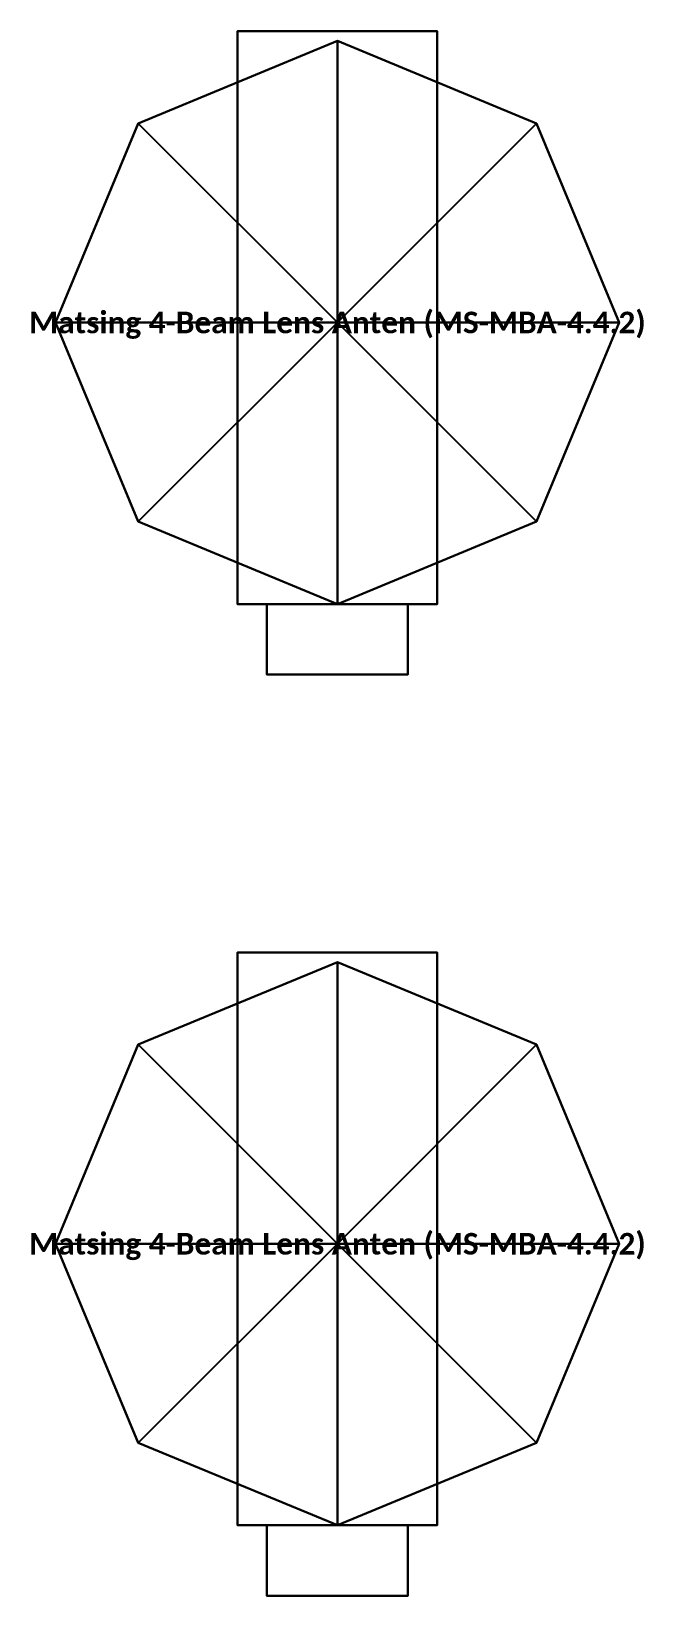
# Model space of a CAD drawing. Header units: millimetres. Extents: x -25000 to 25000, y -60388 to 35000.
# Drawn here: x 15507 to 17493, y -24142 to -19065 of the extents above; entities that cross this region are included whole.
import ezdxf
from ezdxf.enums import TextEntityAlignment as Align

# ---------------------------------------------------------------- set-up
doc = ezdxf.new("R2010")
doc.units = ezdxf.units.MM
doc.layers.add('EKP_ANTEN_TASIYICI_KOL', color=141, linetype='CONTINUOUS')
doc.layers.add('EKP_MATSING_ANTEN', color=2, linetype='CONTINUOUS')
doc.styles.get("Standard").update_dxf_attribs({"font": 'calibrib.ttf'})

msp = doc.modelspace()

# ---------------------------------------------------------------- texts
at = {"layer": 'EKP_MATSING_ANTEN'}
for p in [(16500, -20009.8), (16500, -22999.8)]:
    msp.add_text('Matsing 4-Beam Lens Anten (MS-MBA-4.4.2)', height=70, dxfattribs=at).set_placement(p, align=Align.MIDDLE_CENTER)

# ---------------------------------------------------------------- linework, layer by layer
at = {"layer": 'EKP_ANTEN_TASIYICI_KOL'}
for p, q in [((16823.6, -19064.8, 22515.9), (16176.4, -19064.8, 22515.9)), ((16176.4, -19064.8, 22515.9), (16176.4, -20923.6, 22515.9)), ((16823.6, -19064.8, 25871.1), (16176.4, -19064.8, 25871.1)), ((16176.4, -19064.8, 25871.1), (16176.4, -20923.6, 25871.1)), ((16176.4, -19064.8, 22515.9), (16176.4, -19064.8, 25871.1)), ((16823.6, -20923.6, 22515.9), (16823.6, -19064.8, 22515.9)), ((16823.6, -20923.6, 25871.1), (16823.6, -19064.8, 25871.1)), ((16823.6, -19064.8, 22515.9), (16823.6, -19064.8, 25871.1)), ((16176.4, -20923.6, 22515.9), (16823.6, -20923.6, 22515.9)), ((16176.4, -20923.6, 25871.1), (16823.6, -20923.6, 25871.1)), ((16176.4, -20923.6, 22515.9), (16176.4, -20923.6, 25871.1)), ((16823.6, -20923.6, 22515.9), (16823.6, -20923.6, 25871.1)), ((16823.6, -22054.8, 22255.9), (16176.4, -22054.8, 22255.9)), ((16176.4, -22054.8, 22255.9), (16176.4, -23913.6, 22255.9)), ((16823.6, -22054.8, 25611.1), (16176.4, -22054.8, 25611.1)), ((16176.4, -22054.8, 25611.1), (16176.4, -23913.6, 25611.1)), ((16176.4, -22054.8, 22255.9), (16176.4, -22054.8, 25611.1)), ((16823.6, -23913.6, 22255.9), (16823.6, -22054.8, 22255.9)), ((16823.6, -23913.6, 25611.1), (16823.6, -22054.8, 25611.1)), ((16823.6, -22054.8, 22255.9), (16823.6, -22054.8, 25611.1)), ((16176.4, -23913.6, 22255.9), (16823.6, -23913.6, 22255.9)), ((16176.4, -23913.6, 25611.1), (16823.6, -23913.6, 25611.1)), ((16176.4, -23913.6, 22255.9), (16176.4, -23913.6, 25611.1)), ((16823.6, -23913.6, 22255.9), (16823.6, -23913.6, 25611.1))]:
    msp.add_line(p, q, dxfattribs=at)
for points in [[(16176.4, -20923.6, 22515.9), (16823.6, -20923.6, 22515.9), (16823.6, -19064.8, 22515.9), (16176.4, -19064.8, 22515.9)], [(16176.4, -20923.6, 25871.1), (16823.6, -20923.6, 25871.1), (16823.6, -19064.8, 25871.1), (16176.4, -19064.8, 25871.1)], [(16176.4, -19064.8, 22515.9), (16823.6, -19064.8, 22515.9), (16823.6, -19064.8, 25871.1), (16176.4, -19064.8, 25871.1)], [(16176.4, -20923.6, 22515.9), (16176.4, -19064.8, 22515.9), (16176.4, -19064.8, 25871.1), (16176.4, -20923.6, 25871.1)], [(16823.6, -20923.6, 22515.9), (16823.6, -19064.8, 22515.9), (16823.6, -19064.8, 25871.1), (16823.6, -20923.6, 25871.1)], [(16176.4, -20923.6, 22515.9), (16823.6, -20923.6, 22515.9), (16823.6, -20923.6, 25871.1), (16176.4, -20923.6, 25871.1)], [(16176.4, -23913.6, 22255.9), (16823.6, -23913.6, 22255.9), (16823.6, -22054.8, 22255.9), (16176.4, -22054.8, 22255.9)], [(16176.4, -23913.6, 25611.1), (16823.6, -23913.6, 25611.1), (16823.6, -22054.8, 25611.1), (16176.4, -22054.8, 25611.1)], [(16176.4, -22054.8, 22255.9), (16823.6, -22054.8, 22255.9), (16823.6, -22054.8, 25611.1), (16176.4, -22054.8, 25611.1)], [(16176.4, -23913.6, 22255.9), (16176.4, -22054.8, 22255.9), (16176.4, -22054.8, 25611.1), (16176.4, -23913.6, 25611.1)], [(16823.6, -23913.6, 22255.9), (16823.6, -22054.8, 22255.9), (16823.6, -22054.8, 25611.1), (16823.6, -23913.6, 25611.1)], [(16176.4, -23913.6, 22255.9), (16823.6, -23913.6, 22255.9), (16823.6, -23913.6, 25611.1), (16176.4, -23913.6, 25611.1)]]:
    msp.add_3dface(points, dxfattribs=at)
at = {"layer": 'EKP_MATSING_ANTEN'}
for p, q in [((16500, -19095.9, 22515.9), (15853.8, -19363.6, 22515.9)), ((16500, -19095.9, 23931.8), (15853.8, -19363.6, 23931.8)), ((17146.2, -19363.6, 22515.9), (16500, -19095.9, 22515.9)), ((17146.2, -19363.6, 23931.8), (16500, -19095.9, 23931.8)), ((16500, -19095.9, 22515.9), (16500, -19095.9, 23931.8)), ((15853.8, -19363.6, 22515.9), (15586.2, -20009.8, 22515.9)), ((15853.8, -19363.6, 23931.8), (15586.2, -20009.8, 23931.8)), ((15853.8, -19363.6, 22515.9), (15853.8, -19363.6, 23931.8)), ((17413.8, -20009.8, 22515.9), (17146.2, -19363.6, 22515.9)), ((17413.8, -20009.8, 23931.8), (17146.2, -19363.6, 23931.8)), ((17146.2, -19363.6, 22515.9), (17146.2, -19363.6, 23931.8)), ((15586.2, -20009.8, 22515.9), (15853.8, -20655.9, 22515.9)), ((15586.2, -20009.8, 23931.8), (15853.8, -20655.9, 23931.8)), ((15586.2, -20009.8, 22515.9), (15586.2, -20009.8, 23931.8)), ((17146.2, -20655.9, 22515.9), (17413.8, -20009.8, 22515.9)), ((17146.2, -20655.9, 23931.8), (17413.8, -20009.8, 23931.8)), ((17413.8, -20009.8, 22515.9), (17413.8, -20009.8, 23931.8)), ((15853.8, -20655.9, 22515.9), (16500, -20923.6, 22515.9)), ((15853.8, -20655.9, 23931.8), (16500, -20923.6, 23931.8)), ((15853.8, -20655.9, 22515.9), (15853.8, -20655.9, 23931.8)), ((16500, -20923.6, 22515.9), (17146.2, -20655.9, 22515.9)), ((16500, -20923.6, 23931.8), (17146.2, -20655.9, 23931.8)), ((17146.2, -20655.9, 22515.9), (17146.2, -20655.9, 23931.8)), ((16728.5, -20923.6, 22657.5), (16271.5, -20923.6, 22657.5)), ((16271.5, -20923.6, 22657.5), (16271.5, -21152, 22657.5)), ((16728.5, -20923.6, 23790.2), (16271.5, -20923.6, 23790.2)), ((16271.5, -20923.6, 23790.2), (16271.5, -21152, 23790.2)), ((16271.5, -20923.6, 22657.5), (16271.5, -20923.6, 23790.2)), ((16500, -20923.6, 22515.9), (16500, -20923.6, 23931.8)), ((16728.5, -21152, 22657.5), (16728.5, -20923.6, 22657.5)), ((16728.5, -21152, 23790.2), (16728.5, -20923.6, 23790.2)), ((16728.5, -20923.6, 22657.5), (16728.5, -20923.6, 23790.2)), ((16271.5, -21152, 22657.5), (16728.5, -21152, 22657.5)), ((16271.5, -21152, 23790.2), (16728.5, -21152, 23790.2)), ((16271.5, -21152, 22657.5), (16271.5, -21152, 23790.2)), ((16728.5, -21152, 22657.5), (16728.5, -21152, 23790.2)), ((16500, -22085.9, 22255.9), (15853.8, -22353.6, 22255.9)), ((16500, -22085.9, 23671.8), (15853.8, -22353.6, 23671.8)), ((17146.2, -22353.6, 22255.9), (16500, -22085.9, 22255.9)), ((17146.2, -22353.6, 23671.8), (16500, -22085.9, 23671.8)), ((16500, -22085.9, 22255.9), (16500, -22085.9, 23671.8)), ((15853.8, -22353.6, 22255.9), (15586.2, -22999.8, 22255.9)), ((15853.8, -22353.6, 23671.8), (15586.2, -22999.8, 23671.8)), ((15853.8, -22353.6, 22255.9), (15853.8, -22353.6, 23671.8)), ((17413.8, -22999.8, 22255.9), (17146.2, -22353.6, 22255.9)), ((17413.8, -22999.8, 23671.8), (17146.2, -22353.6, 23671.8)), ((17146.2, -22353.6, 22255.9), (17146.2, -22353.6, 23671.8)), ((15586.2, -22999.8, 22255.9), (15853.8, -23645.9, 22255.9)), ((15586.2, -22999.8, 23671.8), (15853.8, -23645.9, 23671.8)), ((15586.2, -22999.8, 22255.9), (15586.2, -22999.8, 23671.8)), ((17146.2, -23645.9, 22255.9), (17413.8, -22999.8, 22255.9)), ((17146.2, -23645.9, 23671.8), (17413.8, -22999.8, 23671.8)), ((17413.8, -22999.8, 22255.9), (17413.8, -22999.8, 23671.8)), ((15853.8, -23645.9, 22255.9), (16500, -23913.6, 22255.9)), ((15853.8, -23645.9, 23671.8), (16500, -23913.6, 23671.8)), ((15853.8, -23645.9, 22255.9), (15853.8, -23645.9, 23671.8)), ((16500, -23913.6, 22255.9), (17146.2, -23645.9, 22255.9)), ((16500, -23913.6, 23671.8), (17146.2, -23645.9, 23671.8)), ((17146.2, -23645.9, 22255.9), (17146.2, -23645.9, 23671.8)), ((16728.5, -23913.6, 22397.5), (16271.5, -23913.6, 22397.5)), ((16271.5, -23913.6, 22397.5), (16271.5, -24142, 22397.5)), ((16728.5, -23913.6, 23530.2), (16271.5, -23913.6, 23530.2)), ((16271.5, -23913.6, 23530.2), (16271.5, -24142, 23530.2)), ((16271.5, -23913.6, 22397.5), (16271.5, -23913.6, 23530.2)), ((16500, -23913.6, 22255.9), (16500, -23913.6, 23671.8)), ((16728.5, -24142, 22397.5), (16728.5, -23913.6, 22397.5)), ((16728.5, -24142, 23530.2), (16728.5, -23913.6, 23530.2)), ((16728.5, -23913.6, 22397.5), (16728.5, -23913.6, 23530.2)), ((16271.5, -24142, 22397.5), (16728.5, -24142, 22397.5)), ((16271.5, -24142, 23530.2), (16728.5, -24142, 23530.2)), ((16271.5, -24142, 22397.5), (16271.5, -24142, 23530.2)), ((16728.5, -24142, 22397.5), (16728.5, -24142, 23530.2))]:
    msp.add_line(p, q, dxfattribs=at)
for points in [[(16500, -19095.9, 22515.9), (15853.8, -19363.6, 22515.9), (15853.8, -19363.6, 23931.8), (16500, -19095.9, 23931.8)], [(16500, -20009.8, 22515.9), (16500, -19095.9, 22515.9), (15853.8, -19363.6, 22515.9)], [(16500, -20009.8, 23931.8), (16500, -19095.9, 23931.8), (15853.8, -19363.6, 23931.8)], [(17146.2, -19363.6, 22515.9), (16500, -19095.9, 22515.9), (16500, -19095.9, 23931.8), (17146.2, -19363.6, 23931.8)], [(16500, -20009.8, 22515.9), (17146.2, -19363.6, 22515.9), (16500, -19095.9, 22515.9)], [(16500, -20009.8, 23931.8), (17146.2, -19363.6, 23931.8), (16500, -19095.9, 23931.8)], [(15853.8, -19363.6, 22515.9), (15586.2, -20009.8, 22515.9), (15586.2, -20009.8, 23931.8), (15853.8, -19363.6, 23931.8)], [(16500, -20009.8, 22515.9), (15853.8, -19363.6, 22515.9), (15586.2, -20009.8, 22515.9)], [(16500, -20009.8, 23931.8), (15853.8, -19363.6, 23931.8), (15586.2, -20009.8, 23931.8)], [(16500, -20009.8, 22515.9), (17413.8, -20009.8, 22515.9), (17146.2, -19363.6, 22515.9)], [(16500, -20009.8, 23931.8), (17413.8, -20009.8, 23931.8), (17146.2, -19363.6, 23931.8)], [(17413.8, -20009.8, 22515.9), (17146.2, -19363.6, 22515.9), (17146.2, -19363.6, 23931.8), (17413.8, -20009.8, 23931.8)], [(15586.2, -20009.8, 22515.9), (15853.8, -20655.9, 22515.9), (15853.8, -20655.9, 23931.8), (15586.2, -20009.8, 23931.8)], [(16500, -20009.8, 22515.9), (15586.2, -20009.8, 22515.9), (15853.8, -20655.9, 22515.9)], [(16500, -20009.8, 23931.8), (15586.2, -20009.8, 23931.8), (15853.8, -20655.9, 23931.8)], [(16500, -20009.8, 22515.9), (15853.8, -20655.9, 22515.9), (16500, -20923.6, 22515.9)], [(16500, -20009.8, 23931.8), (15853.8, -20655.9, 23931.8), (16500, -20923.6, 23931.8)], [(16500, -20009.8, 22515.9), (16500, -20923.6, 22515.9), (17146.2, -20655.9, 22515.9)], [(16500, -20009.8, 23931.8), (16500, -20923.6, 23931.8), (17146.2, -20655.9, 23931.8)], [(16500, -20009.8, 22515.9), (17146.2, -20655.9, 22515.9), (17413.8, -20009.8, 22515.9)], [(16500, -20009.8, 23931.8), (17146.2, -20655.9, 23931.8), (17413.8, -20009.8, 23931.8)], [(17146.2, -20655.9, 22515.9), (17413.8, -20009.8, 22515.9), (17413.8, -20009.8, 23931.8), (17146.2, -20655.9, 23931.8)], [(15853.8, -20655.9, 22515.9), (16500, -20923.6, 22515.9), (16500, -20923.6, 23931.8), (15853.8, -20655.9, 23931.8)], [(16500, -20923.6, 22515.9), (17146.2, -20655.9, 22515.9), (17146.2, -20655.9, 23931.8), (16500, -20923.6, 23931.8)], [(16271.5, -21152, 22657.5), (16728.5, -21152, 22657.5), (16728.5, -20923.6, 22657.5), (16271.5, -20923.6, 22657.5)], [(16271.5, -21152, 23790.2), (16728.5, -21152, 23790.2), (16728.5, -20923.6, 23790.2), (16271.5, -20923.6, 23790.2)], [(16271.5, -20923.6, 22657.5), (16728.5, -20923.6, 22657.5), (16728.5, -20923.6, 23790.2), (16271.5, -20923.6, 23790.2)], [(16271.5, -21152, 22657.5), (16271.5, -20923.6, 22657.5), (16271.5, -20923.6, 23790.2), (16271.5, -21152, 23790.2)], [(16728.5, -21152, 22657.5), (16728.5, -20923.6, 22657.5), (16728.5, -20923.6, 23790.2), (16728.5, -21152, 23790.2)], [(16271.5, -21152, 22657.5), (16728.5, -21152, 22657.5), (16728.5, -21152, 23790.2), (16271.5, -21152, 23790.2)], [(16500, -22085.9, 22255.9), (15853.8, -22353.6, 22255.9), (15853.8, -22353.6, 23671.8), (16500, -22085.9, 23671.8)], [(16500, -22999.8, 22255.9), (16500, -22085.9, 22255.9), (15853.8, -22353.6, 22255.9)], [(16500, -22999.8, 23671.8), (16500, -22085.9, 23671.8), (15853.8, -22353.6, 23671.8)], [(17146.2, -22353.6, 22255.9), (16500, -22085.9, 22255.9), (16500, -22085.9, 23671.8), (17146.2, -22353.6, 23671.8)], [(16500, -22999.8, 22255.9), (17146.2, -22353.6, 22255.9), (16500, -22085.9, 22255.9)], [(16500, -22999.8, 23671.8), (17146.2, -22353.6, 23671.8), (16500, -22085.9, 23671.8)], [(15853.8, -22353.6, 22255.9), (15586.2, -22999.8, 22255.9), (15586.2, -22999.8, 23671.8), (15853.8, -22353.6, 23671.8)], [(16500, -22999.8, 22255.9), (15853.8, -22353.6, 22255.9), (15586.2, -22999.8, 22255.9)], [(16500, -22999.8, 23671.8), (15853.8, -22353.6, 23671.8), (15586.2, -22999.8, 23671.8)], [(16500, -22999.8, 22255.9), (17413.8, -22999.8, 22255.9), (17146.2, -22353.6, 22255.9)], [(16500, -22999.8, 23671.8), (17413.8, -22999.8, 23671.8), (17146.2, -22353.6, 23671.8)], [(17413.8, -22999.8, 22255.9), (17146.2, -22353.6, 22255.9), (17146.2, -22353.6, 23671.8), (17413.8, -22999.8, 23671.8)], [(15586.2, -22999.8, 22255.9), (15853.8, -23645.9, 22255.9), (15853.8, -23645.9, 23671.8), (15586.2, -22999.8, 23671.8)], [(16500, -22999.8, 22255.9), (15586.2, -22999.8, 22255.9), (15853.8, -23645.9, 22255.9)], [(16500, -22999.8, 23671.8), (15586.2, -22999.8, 23671.8), (15853.8, -23645.9, 23671.8)], [(16500, -22999.8, 22255.9), (15853.8, -23645.9, 22255.9), (16500, -23913.6, 22255.9)], [(16500, -22999.8, 23671.8), (15853.8, -23645.9, 23671.8), (16500, -23913.6, 23671.8)], [(16500, -22999.8, 22255.9), (16500, -23913.6, 22255.9), (17146.2, -23645.9, 22255.9)], [(16500, -22999.8, 23671.8), (16500, -23913.6, 23671.8), (17146.2, -23645.9, 23671.8)], [(16500, -22999.8, 22255.9), (17146.2, -23645.9, 22255.9), (17413.8, -22999.8, 22255.9)], [(16500, -22999.8, 23671.8), (17146.2, -23645.9, 23671.8), (17413.8, -22999.8, 23671.8)], [(17146.2, -23645.9, 22255.9), (17413.8, -22999.8, 22255.9), (17413.8, -22999.8, 23671.8), (17146.2, -23645.9, 23671.8)], [(15853.8, -23645.9, 22255.9), (16500, -23913.6, 22255.9), (16500, -23913.6, 23671.8), (15853.8, -23645.9, 23671.8)], [(16500, -23913.6, 22255.9), (17146.2, -23645.9, 22255.9), (17146.2, -23645.9, 23671.8), (16500, -23913.6, 23671.8)], [(16271.5, -24142, 22397.5), (16728.5, -24142, 22397.5), (16728.5, -23913.6, 22397.5), (16271.5, -23913.6, 22397.5)], [(16271.5, -24142, 23530.2), (16728.5, -24142, 23530.2), (16728.5, -23913.6, 23530.2), (16271.5, -23913.6, 23530.2)], [(16271.5, -23913.6, 22397.5), (16728.5, -23913.6, 22397.5), (16728.5, -23913.6, 23530.2), (16271.5, -23913.6, 23530.2)], [(16271.5, -24142, 22397.5), (16271.5, -23913.6, 22397.5), (16271.5, -23913.6, 23530.2), (16271.5, -24142, 23530.2)], [(16728.5, -24142, 22397.5), (16728.5, -23913.6, 22397.5), (16728.5, -23913.6, 23530.2), (16728.5, -24142, 23530.2)], [(16271.5, -24142, 22397.5), (16728.5, -24142, 22397.5), (16728.5, -24142, 23530.2), (16271.5, -24142, 23530.2)]]:
    msp.add_3dface(points, dxfattribs=at)

msp.set_redraw_order([(e.dxf.handle, doc.entitydb.next_handle()) for e in msp.query("TEXT MTEXT ATTDEF DIMENSION ARC_DIMENSION")])  # texts and dimensions are drawn at this point

doc.saveas('drawing.dxf')
